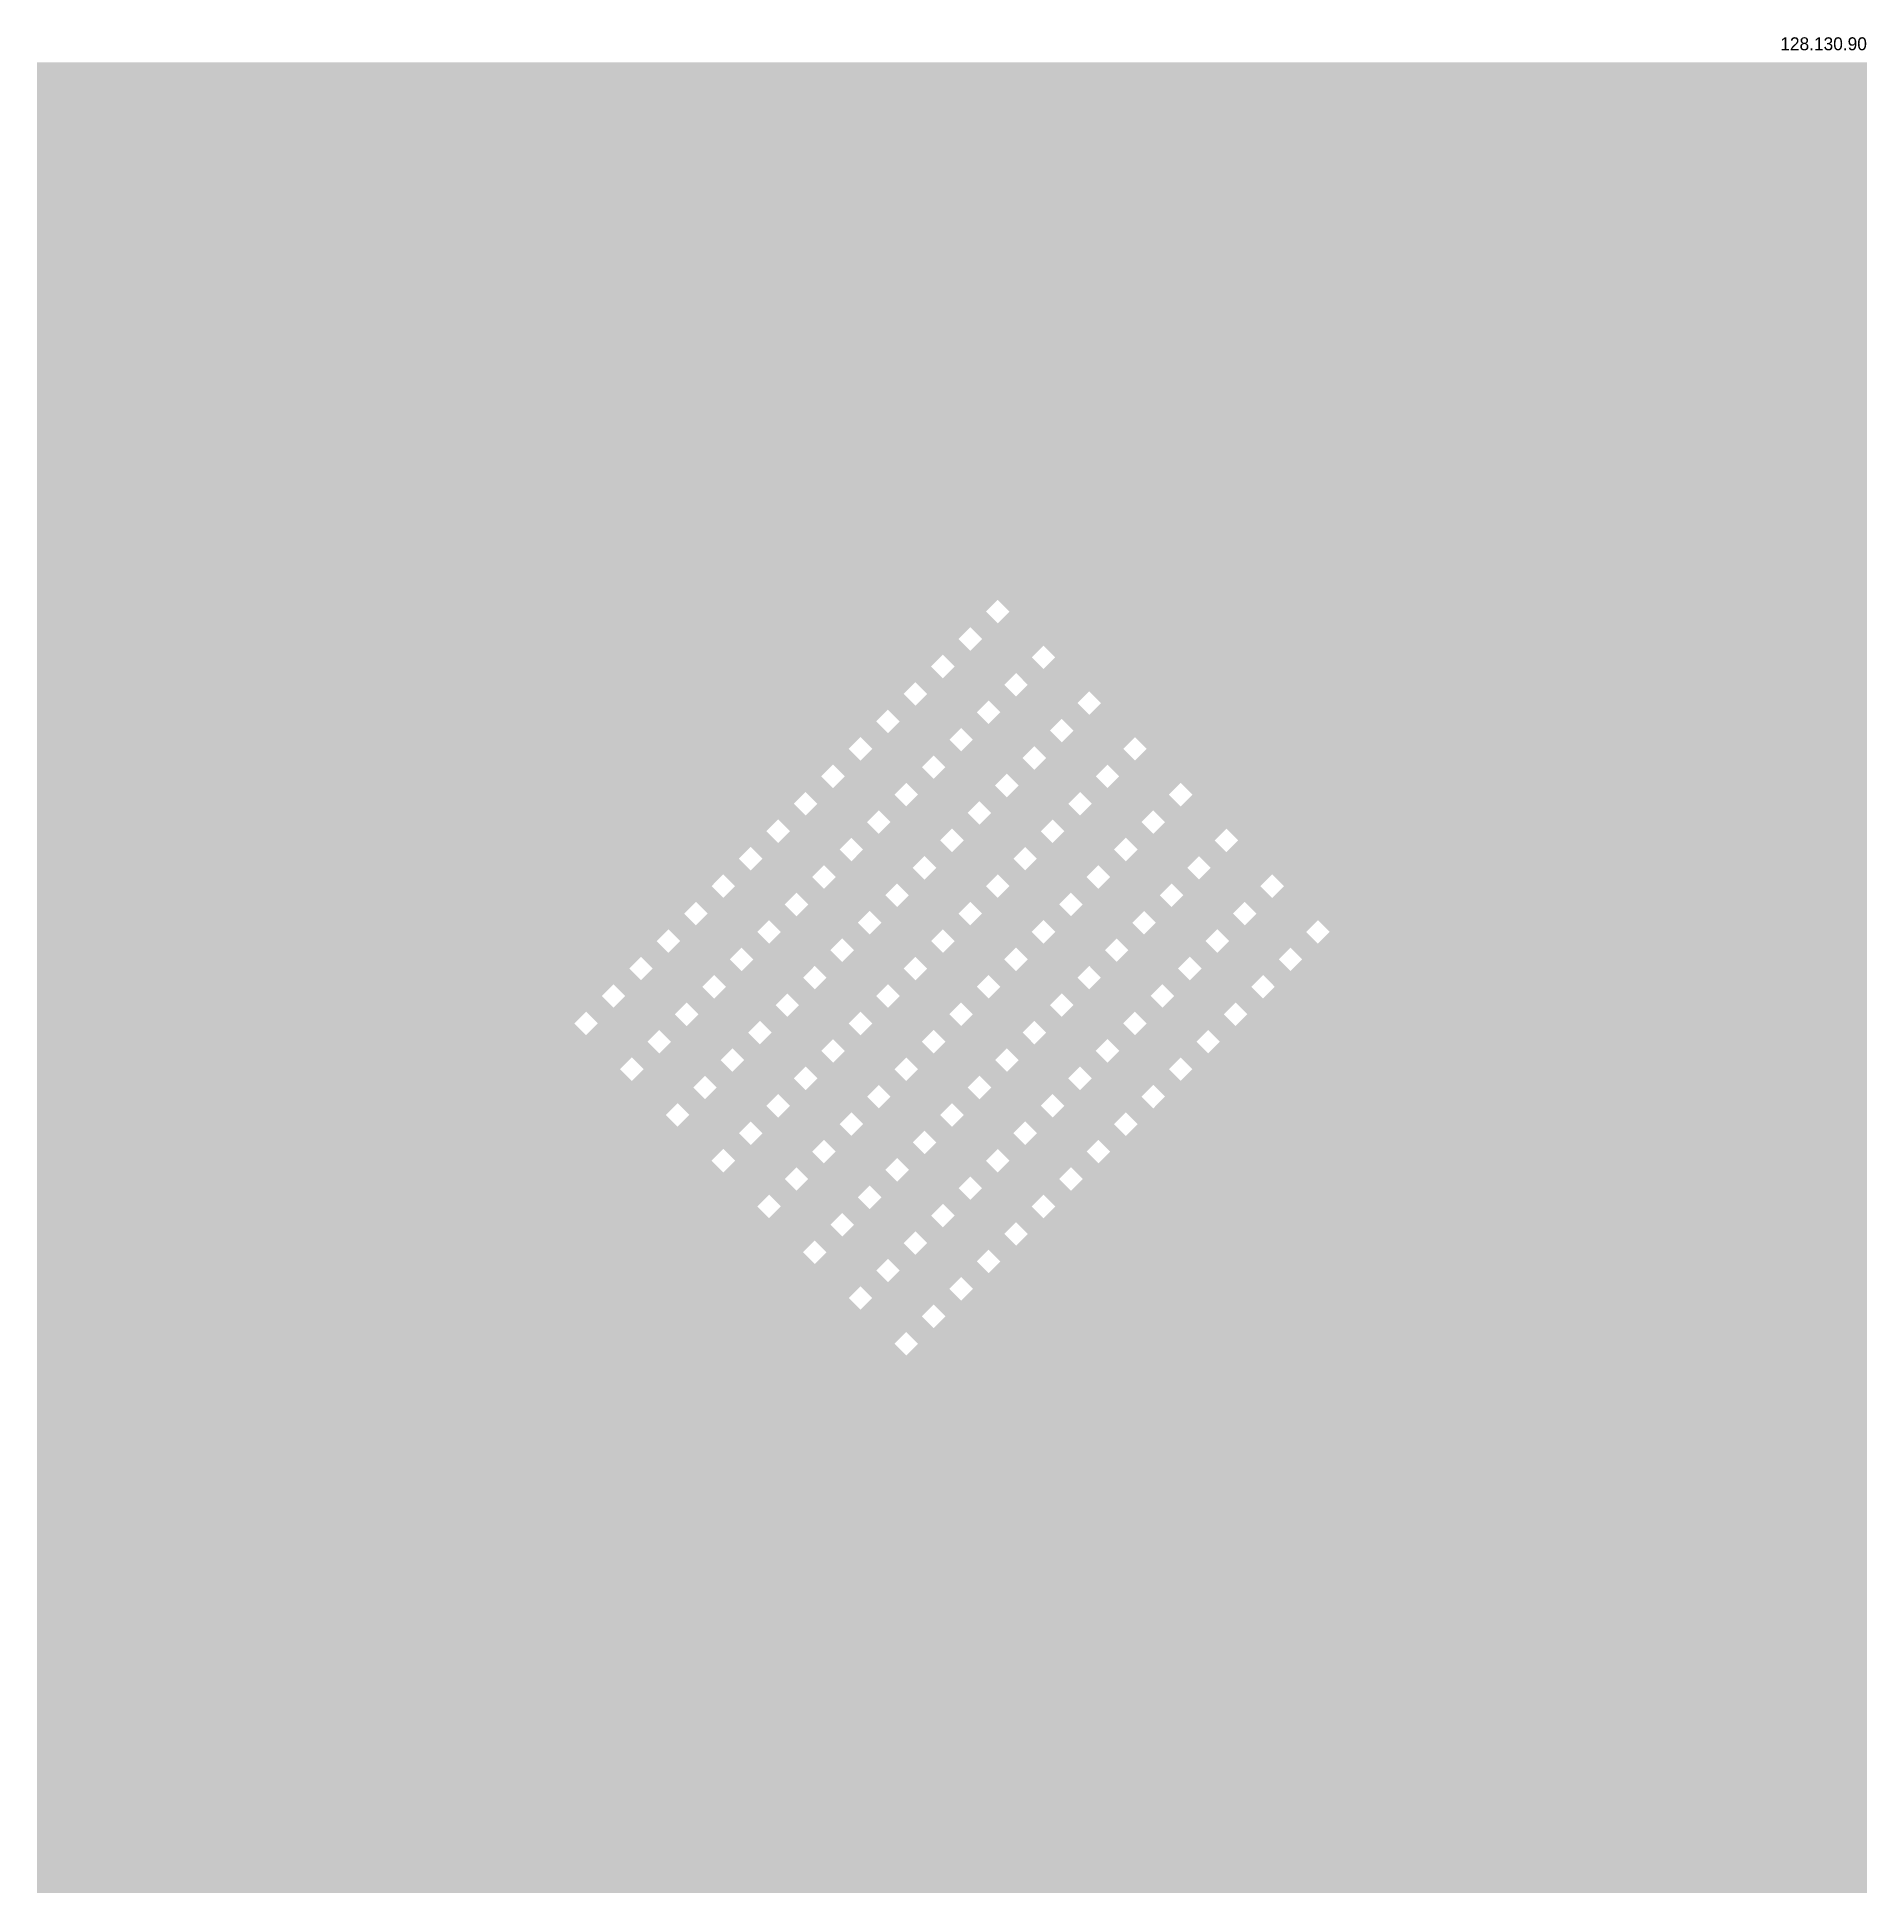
# Model space of a CAD drawing. Header units: inches. Extents: x -55000 to 163233, y -55008 to 54992.
# Drawn here: x 109767 to 119667, y -12901 to -2864 of the extents above; entities that cross this region are included whole.
import ezdxf

# ---------------------------------------------------------------- set-up
doc = ezdxf.new("R2010")
doc.units = ezdxf.units.IN
doc.header["$MEASUREMENT"] = 0
doc.linetypes.add('ACAD_ISO07W100', pattern=[3, 0, -3])
doc.layers.get('0').update_dxf_attribs({"color": 20, "linetype": 'ACAD_ISO07W100'})
doc.styles.get("Standard").update_dxf_attribs({"font": 'arial.ttf'})

msp = doc.modelspace()

# ---------------------------------------------------------------- texts
at = {"insert": (119666.89502, -2865.26838), "char_height": 70, "attachment_point": 3}
msp.add_mtext_dynamic_manual_height_columns('{\\fCastellar|b0|i0|c0|p18;128.130.90}', width=243.9962625, gutter_width=1, heights=[0], dxfattribs=at)

# ---------------------------------------------------------------- hatches: boundary and pattern name
at = {"transparency": 33554483}
h = msp.add_hatch(color=256, dxfattribs=at)
h.dxf.hatch_style = 1
h.paths.add_polyline_path([(112885.48791, -8113.80785), (112821.8483, -8050.16824), (112885.48791, -7986.52863), (112949.12752, -8050.16824)], flags=16)
h.paths.add_polyline_path([(113033.98034, -7965.31543), (112970.34073, -7901.67582), (113033.98034, -7838.03621), (113097.61995, -7901.67582)], flags=16)
h.paths.add_polyline_path([(112984.48286, -8509.78765), (112920.84325, -8446.14804), (112984.48286, -8382.50843), (113048.12247, -8446.14804)], flags=16)
h.paths.add_polyline_path([(113132.97529, -8361.29523), (113069.33568, -8297.65562), (113132.97529, -8234.01601), (113196.6149, -8297.65562)], flags=16)
h.paths.add_polyline_path([(113281.46771, -8212.8028), (113217.8281, -8149.16319), (113281.46771, -8085.52358), (113345.10732, -8149.16319)], flags=16)
h.paths.add_polyline_path([(113429.96014, -8064.31038), (113366.32052, -8000.67077), (113429.96014, -7937.03116), (113493.59975, -8000.67077)], flags=16)
h.paths.add_polyline_path([(113231.97024, -8757.27502), (113168.33063, -8693.63541), (113231.97024, -8629.9958), (113295.60985, -8693.63541)], flags=16)
h.paths.add_polyline_path([(113380.46266, -8608.7826), (113316.82305, -8545.14299), (113380.46266, -8481.50338), (113444.10227, -8545.14299)], flags=16)
h.paths.add_polyline_path([(113528.95508, -8460.29018), (113465.31547, -8396.65057), (113528.95508, -8333.01095), (113592.59469, -8396.65057)], flags=16)
h.paths.add_polyline_path([(113825.93993, -8163.30533), (113762.30032, -8099.66572), (113825.93993, -8036.02611), (113889.57954, -8099.66572)], flags=16)
h.paths.add_polyline_path([(113479.45761, -9004.7624), (113415.818, -8941.12279), (113479.45761, -8877.48318), (113543.09722, -8941.12279)], flags=16)
h.paths.add_polyline_path([(113627.95003, -8856.26997), (113564.31042, -8792.63036), (113627.95003, -8728.99075), (113691.58964, -8792.63036)], flags=16)
h.paths.add_polyline_path([(113776.44246, -8707.77755), (113712.80285, -8644.13794), (113776.44246, -8580.49833), (113840.08207, -8644.13794)], flags=16)
h.paths.add_polyline_path([(113924.93488, -8559.28512), (113861.29527, -8495.64551), (113924.93488, -8432.0059), (113988.57449, -8495.64551)], flags=16)
h.paths.add_polyline_path([(114073.42731, -8410.7927), (114009.7877, -8347.15309), (114073.42731, -8283.51348), (114137.06692, -8347.15309)], flags=16)
h.paths.add_polyline_path([(114221.91973, -8262.30028), (114158.28012, -8198.66067), (114221.91973, -8135.02106), (114285.55934, -8198.66067)], flags=16)
h.paths.add_polyline_path([(113726.94498, -9252.24977), (113663.30537, -9188.61016), (113726.94498, -9124.97055), (113790.58459, -9188.61016)], flags=16)
h.paths.add_polyline_path([(113875.43741, -9103.75735), (113811.7978, -9040.11774), (113875.43741, -8976.47813), (113939.07702, -9040.11774)], flags=16)
h.paths.add_polyline_path([(114023.92983, -8955.26492), (113960.29022, -8891.62531), (114023.92983, -8827.9857), (114087.56944, -8891.62531)], flags=16)
h.paths.add_polyline_path([(114172.42226, -8806.7725), (114108.78265, -8743.13289), (114172.42226, -8679.49328), (114236.06187, -8743.13289)], flags=16)
h.paths.add_polyline_path([(114320.91468, -8658.28007), (114257.27507, -8594.64046), (114320.91468, -8531.00085), (114384.55429, -8594.64046)], flags=16)
h.paths.add_polyline_path([(114469.4071, -8509.78765), (114405.76749, -8446.14804), (114469.4071, -8382.50843), (114533.04671, -8446.14804)], flags=16)
h.paths.add_polyline_path([(114271.4172, -9202.7523), (114207.77759, -9139.11269), (114271.4172, -9075.47308), (114335.05682, -9139.11269)], flags=16)
h.paths.add_polyline_path([(114419.90963, -9054.25987), (114356.27002, -8990.62026), (114419.90963, -8926.98065), (114483.54924, -8990.62026)], flags=16)
h.paths.add_polyline_path([(114568.40205, -8905.76745), (114504.76244, -8842.12784), (114568.40205, -8778.48823), (114632.04166, -8842.12784)], flags=16)
h.paths.add_polyline_path([(114122.92478, -9351.24472), (114059.28517, -9287.60511), (114122.92478, -9223.9655), (114186.56439, -9287.60511)], flags=16)
h.paths.add_polyline_path([(113677.44751, -8311.79775), (113613.8079, -8248.15814), (113677.44751, -8184.51853), (113741.08712, -8248.15814)], flags=16)
h.paths.add_polyline_path([(113578.45256, -7915.81795), (113514.81295, -7852.17834), (113578.45256, -7788.53873), (113642.09217, -7852.17834)], flags=16)
h.paths.add_polyline_path([(113182.47276, -7816.823), (113118.83315, -7753.18339), (113182.47276, -7689.54378), (113246.11237, -7753.18339)], flags=16)
h.paths.add_polyline_path([(113330.96519, -7668.33058), (113267.32558, -7604.69097), (113330.96519, -7541.05136), (113394.6048, -7604.69097)], flags=16)
h.paths.add_polyline_path([(113726.94498, -7767.32553), (113663.30537, -7703.68592), (113726.94498, -7640.04631), (113790.58459, -7703.68592)], flags=16)
h.paths.add_polyline_path([(113974.43236, -8014.8129), (113910.79275, -7951.17329), (113974.43236, -7887.53368), (114038.07197, -7951.17329)], flags=16)
h.paths.add_polyline_path([(112736.99549, -8262.30028), (112673.35588, -8198.66067), (112736.99549, -8135.02106), (112800.6351, -8198.66067)], flags=16)
h.paths.add_polyline_path([(113974.43236, -9499.73714), (113910.79275, -9436.09753), (113974.43236, -9372.45792), (114038.07197, -9436.09753)], flags=16)
h.paths.add_polyline_path([(114716.89448, -8757.27502), (114653.25487, -8693.63541), (114716.89448, -8629.9958), (114780.53409, -8693.63541)], flags=16)
h.paths.add_polyline_path([(113479.45761, -7519.83816), (113415.818, -7456.19855), (113479.45761, -7392.55894), (113543.09722, -7456.19855)], flags=16)
h.paths.add_polyline_path([(114221.91973, -9747.22452), (114158.28012, -9683.58491), (114221.91973, -9619.9453), (114285.55934, -9683.58491)], flags=16)
h.paths.add_polyline_path([(114370.41215, -9598.73209), (114306.77254, -9535.09248), (114370.41215, -9471.45287), (114434.05176, -9535.09248)], flags=16)
h.paths.add_polyline_path([(114518.90458, -9450.23967), (114455.26497, -9386.60006), (114518.90458, -9322.96045), (114582.54419, -9386.60006)], flags=16)
h.paths.add_polyline_path([(114667.397, -9301.74725), (114603.75739, -9238.10763), (114667.397, -9174.46802), (114731.03661, -9238.10763)], flags=16)
h.paths.add_polyline_path([(114815.88943, -9153.25482), (114752.24982, -9089.61521), (114815.88943, -9025.9756), (114879.52904, -9089.61521)], flags=16)
h.paths.add_polyline_path([(114964.38185, -9004.7624), (114900.74224, -8941.12279), (114964.38185, -8877.48318), (115028.02146, -8941.12279)], flags=16)
h.paths.add_polyline_path([(114469.4071, -9994.71189), (114405.76749, -9931.07228), (114469.4071, -9867.43267), (114533.04671, -9931.07228)], flags=16)
h.paths.add_polyline_path([(114617.89953, -9846.21947), (114554.25992, -9782.57986), (114617.89953, -9718.94025), (114681.53914, -9782.57986)], flags=16)
h.paths.add_polyline_path([(114766.39195, -9697.72704), (114702.75234, -9634.08743), (114766.39195, -9570.44782), (114830.03156, -9634.08743)], flags=16)
h.paths.add_polyline_path([(114914.88438, -9549.23462), (114851.24477, -9485.59501), (114914.88438, -9421.9554), (114978.52399, -9485.59501)], flags=16)
h.paths.add_polyline_path([(115063.3768, -9400.74219), (114999.73719, -9337.10258), (115063.3768, -9273.46297), (115127.01641, -9337.10258)], flags=16)
h.paths.add_polyline_path([(115211.86922, -9252.24977), (115148.22961, -9188.61016), (115211.86922, -9124.97055), (115275.50883, -9188.61016)], flags=16)
h.paths.add_polyline_path([(113627.95003, -7371.34573), (113564.31042, -7307.70612), (113627.95003, -7244.06651), (113691.58964, -7307.70612)], flags=16)
h.paths.add_polyline_path([(113776.44246, -7222.85331), (113712.80285, -7159.2137), (113776.44246, -7095.57409), (113840.08207, -7159.2137)], flags=16)
h.paths.add_polyline_path([(113924.93488, -7074.36088), (113861.29527, -7010.72127), (113924.93488, -6947.08166), (113988.57449, -7010.72127)], flags=16)
h.paths.add_polyline_path([(114073.42731, -6925.86846), (114009.7877, -6862.22885), (114073.42731, -6798.58924), (114137.06692, -6862.22885)], flags=16)
h.paths.add_polyline_path([(114221.91973, -6777.37604), (114158.28012, -6713.73643), (114221.91973, -6650.09682), (114285.55934, -6713.73643)], flags=16)
h.paths.add_polyline_path([(114370.41215, -6628.88361), (114306.77254, -6565.244), (114370.41215, -6501.60439), (114434.05176, -6565.244)], flags=16)
h.paths.add_polyline_path([(114518.90458, -6480.39119), (114455.26497, -6416.75158), (114518.90458, -6353.11197), (114582.54419, -6416.75158)], flags=16)
h.paths.add_polyline_path([(114667.397, -6331.89876), (114603.75739, -6268.25915), (114667.397, -6204.61954), (114731.03661, -6268.25915)], flags=16)
h.paths.add_polyline_path([(114815.88943, -6183.40634), (114752.24982, -6119.76673), (114815.88943, -6056.12712), (114879.52904, -6119.76673)], flags=16)
h.paths.add_polyline_path([(113875.43741, -7618.83311), (113811.7978, -7555.1935), (113875.43741, -7491.55389), (113939.07702, -7555.1935)], flags=16)
h.paths.add_polyline_path([(114023.92983, -7470.34068), (113960.29022, -7406.70107), (114023.92983, -7343.06146), (114087.56944, -7406.70107)], flags=16)
h.paths.add_polyline_path([(114172.42226, -7321.84826), (114108.78265, -7258.20865), (114172.42226, -7194.56904), (114236.06187, -7258.20865)], flags=16)
h.paths.add_polyline_path([(114320.91468, -7173.35583), (114257.27507, -7109.71622), (114320.91468, -7046.07661), (114384.55429, -7109.71622)], flags=16)
h.paths.add_polyline_path([(114469.4071, -7024.86341), (114405.76749, -6961.2238), (114469.4071, -6897.58419), (114533.04671, -6961.2238)], flags=16)
h.paths.add_polyline_path([(114617.89953, -6876.37099), (114554.25992, -6812.73138), (114617.89953, -6749.09177), (114681.53914, -6812.73138)], flags=16)
h.paths.add_polyline_path([(114766.39195, -6727.87856), (114702.75234, -6664.23895), (114766.39195, -6600.59934), (114830.03156, -6664.23895)], flags=16)
h.paths.add_polyline_path([(114914.88438, -6579.38614), (114851.24477, -6515.74653), (114914.88438, -6452.10692), (114978.52399, -6515.74653)], flags=16)
h.paths.add_polyline_path([(115063.3768, -6430.89371), (114999.73719, -6367.2541), (115063.3768, -6303.61449), (115127.01641, -6367.2541)], flags=16)
h.paths.add_polyline_path([(114122.92478, -7866.32048), (114059.28517, -7802.68087), (114122.92478, -7739.04126), (114186.56439, -7802.68087)], flags=16)
h.paths.add_polyline_path([(114271.4172, -7717.82806), (114207.77759, -7654.18844), (114271.4172, -7590.54883), (114335.05682, -7654.18844)], flags=16)
h.paths.add_polyline_path([(114419.90963, -7569.33563), (114356.27002, -7505.69602), (114419.90963, -7442.05641), (114483.54924, -7505.69602)], flags=16)
h.paths.add_polyline_path([(114568.40205, -7420.84321), (114504.76244, -7357.2036), (114568.40205, -7293.56399), (114632.04166, -7357.2036)], flags=16)
h.paths.add_polyline_path([(114716.89448, -7272.35078), (114653.25487, -7208.71117), (114716.89448, -7145.07156), (114780.53409, -7208.71117)], flags=16)
h.paths.add_polyline_path([(114865.3869, -7123.85836), (114801.74729, -7060.21875), (114865.3869, -6996.57914), (114929.02651, -7060.21875)], flags=16)
h.paths.add_polyline_path([(115013.87932, -6975.36593), (114950.23971, -6911.72632), (115013.87932, -6848.08671), (115077.51894, -6911.72632)], flags=16)
h.paths.add_polyline_path([(115162.37175, -6826.87351), (115098.73214, -6763.2339), (115162.37175, -6699.59429), (115226.01136, -6763.2339)], flags=16)
h.paths.add_polyline_path([(115310.86417, -6678.38109), (115247.22456, -6614.74148), (115310.86417, -6551.10187), (115374.50378, -6614.74148)], flags=16)
h.paths.add_polyline_path([(115459.3566, -6529.88866), (115395.71699, -6466.24905), (115459.3566, -6402.60944), (115522.99621, -6466.24905)], flags=16)
h.paths.add_polyline_path([(114370.41215, -8113.80785), (114306.77254, -8050.16824), (114370.41215, -7986.52863), (114434.05176, -8050.16824)], flags=16)
h.paths.add_polyline_path([(114518.90458, -7965.31543), (114455.26497, -7901.67582), (114518.90458, -7838.03621), (114582.54419, -7901.67582)], flags=16)
h.paths.add_polyline_path([(114667.397, -7816.823), (114603.75739, -7753.18339), (114667.397, -7689.54378), (114731.03661, -7753.18339)], flags=16)
h.paths.add_polyline_path([(114815.88943, -7668.33058), (114752.24982, -7604.69097), (114815.88943, -7541.05136), (114879.52904, -7604.69097)], flags=16)
h.paths.add_polyline_path([(114964.38185, -7519.83816), (114900.74224, -7456.19855), (114964.38185, -7392.55894), (115028.02146, -7456.19855)], flags=16)
h.paths.add_polyline_path([(115112.87427, -7371.34573), (115049.23466, -7307.70612), (115112.87427, -7244.06651), (115176.51388, -7307.70612)], flags=16)
h.paths.add_polyline_path([(115261.3667, -7222.85331), (115197.72709, -7159.2137), (115261.3667, -7095.57409), (115325.00631, -7159.2137)], flags=16)
h.paths.add_polyline_path([(115409.85912, -7074.36088), (115346.21951, -7010.72127), (115409.85912, -6947.08166), (115473.49873, -7010.72127)], flags=16)
h.paths.add_polyline_path([(115558.35155, -6925.86846), (115494.71194, -6862.22885), (115558.35155, -6798.58924), (115621.99116, -6862.22885)], flags=16)
h.paths.add_polyline_path([(115706.84397, -6777.37604), (115643.20436, -6713.73643), (115706.84397, -6650.09682), (115770.48358, -6713.73643)], flags=16)
h.paths.add_polyline_path([(114617.89953, -8361.29523), (114554.25992, -8297.65562), (114617.89953, -8234.01601), (114681.53914, -8297.65562)], flags=16)
h.paths.add_polyline_path([(114766.39195, -8212.8028), (114702.75234, -8149.16319), (114766.39195, -8085.52358), (114830.03156, -8149.16319)], flags=16)
h.paths.add_polyline_path([(114914.88438, -8064.31038), (114851.24477, -8000.67077), (114914.88438, -7937.03116), (114978.52399, -8000.67077)], flags=16)
h.paths.add_polyline_path([(115063.3768, -7915.81795), (114999.73719, -7852.17834), (115063.3768, -7788.53873), (115127.01641, -7852.17834)], flags=16)
h.paths.add_polyline_path([(115211.86922, -7767.32553), (115148.22961, -7703.68592), (115211.86922, -7640.04631), (115275.50883, -7703.68592)], flags=16)
h.paths.add_polyline_path([(115360.36165, -7618.83311), (115296.72204, -7555.1935), (115360.36165, -7491.55389), (115424.00126, -7555.1935)], flags=16)
h.paths.add_polyline_path([(115508.85407, -7470.34068), (115445.21446, -7406.70107), (115508.85407, -7343.06146), (115572.49368, -7406.70107)], flags=16)
h.paths.add_polyline_path([(115657.3465, -7321.84826), (115593.70689, -7258.20865), (115657.3465, -7194.56904), (115720.98611, -7258.20865)], flags=16)
h.paths.add_polyline_path([(115805.83892, -7173.35583), (115742.19931, -7109.71622), (115805.83892, -7046.07661), (115869.47853, -7109.71622)], flags=16)
h.paths.add_polyline_path([(115954.33134, -7024.86341), (115890.69173, -6961.2238), (115954.33134, -6897.58419), (116017.97095, -6961.2238)], flags=16)
h.paths.add_polyline_path([(114865.3869, -8608.7826), (114801.74729, -8545.14299), (114865.3869, -8481.50338), (114929.02651, -8545.14299)], flags=16)
h.paths.add_polyline_path([(115013.87932, -8460.29018), (114950.23971, -8396.65057), (115013.87932, -8333.01095), (115077.51894, -8396.65057)], flags=16)
h.paths.add_polyline_path([(115162.37175, -8311.79775), (115098.73214, -8248.15814), (115162.37175, -8184.51853), (115226.01136, -8248.15814)], flags=16)
h.paths.add_polyline_path([(115310.86417, -8163.30533), (115247.22456, -8099.66572), (115310.86417, -8036.02611), (115374.50378, -8099.66572)], flags=16)
h.paths.add_polyline_path([(115459.3566, -8014.8129), (115395.71699, -7951.17329), (115459.3566, -7887.53368), (115522.99621, -7951.17329)], flags=16)
h.paths.add_polyline_path([(115607.84902, -7866.32048), (115544.20941, -7802.68087), (115607.84902, -7739.04126), (115671.48863, -7802.68087)], flags=16)
h.paths.add_polyline_path([(115756.34145, -7717.82806), (115692.70183, -7654.18844), (115756.34145, -7590.54883), (115819.98106, -7654.18844)], flags=16)
h.paths.add_polyline_path([(115904.83387, -7569.33563), (115841.19426, -7505.69602), (115904.83387, -7442.05641), (115968.47348, -7505.69602)], flags=16)
h.paths.add_polyline_path([(116053.32629, -7420.84321), (115989.68668, -7357.2036), (116053.32629, -7293.56399), (116116.9659, -7357.2036)], flags=16)
h.paths.add_polyline_path([(116201.81872, -7272.35078), (116138.17911, -7208.71117), (116201.81872, -7145.07156), (116265.45833, -7208.71117)], flags=16)
h.paths.add_polyline_path([(115112.87427, -8856.26997), (115049.23466, -8792.63036), (115112.87427, -8728.99075), (115176.51388, -8792.63036)], flags=16)
h.paths.add_polyline_path([(115261.3667, -8707.77755), (115197.72709, -8644.13794), (115261.3667, -8580.49833), (115325.00631, -8644.13794)], flags=16)
h.paths.add_polyline_path([(115409.85912, -8559.28512), (115346.21951, -8495.64551), (115409.85912, -8432.0059), (115473.49873, -8495.64551)], flags=16)
h.paths.add_polyline_path([(115558.35155, -8410.7927), (115494.71194, -8347.15309), (115558.35155, -8283.51348), (115621.99116, -8347.15309)], flags=16)
h.paths.add_polyline_path([(115706.84397, -8262.30028), (115643.20436, -8198.66067), (115706.84397, -8135.02106), (115770.48358, -8198.66067)], flags=16)
h.paths.add_polyline_path([(115855.33639, -8113.80785), (115791.69678, -8050.16824), (115855.33639, -7986.52863), (115918.976, -8050.16824)], flags=16)
h.paths.add_polyline_path([(116003.82882, -7965.31543), (115940.18921, -7901.67582), (116003.82882, -7838.03621), (116067.46843, -7901.67582)], flags=16)
h.paths.add_polyline_path([(116152.32124, -7816.823), (116088.68163, -7753.18339), (116152.32124, -7689.54378), (116215.96085, -7753.18339)], flags=16)
h.paths.add_polyline_path([(116300.81367, -7668.33058), (116237.17406, -7604.69097), (116300.81367, -7541.05136), (116364.45328, -7604.69097)], flags=16)
h.paths.add_polyline_path([(116449.30609, -7519.83816), (116385.66648, -7456.19855), (116449.30609, -7392.55894), (116512.9457, -7456.19855)], flags=16)
h.paths.add_polyline_path([(115360.36165, -9103.75735), (115296.72204, -9040.11774), (115360.36165, -8976.47813), (115424.00126, -9040.11774)], flags=16)
h.paths.add_polyline_path([(115508.85407, -8955.26492), (115445.21446, -8891.62531), (115508.85407, -8827.9857), (115572.49368, -8891.62531)], flags=16)
h.paths.add_polyline_path([(115657.3465, -8806.7725), (115593.70689, -8743.13289), (115657.3465, -8679.49328), (115720.98611, -8743.13289)], flags=16)
h.paths.add_polyline_path([(115805.83892, -8658.28007), (115742.19931, -8594.64046), (115805.83892, -8531.00085), (115869.47853, -8594.64046)], flags=16)
h.paths.add_polyline_path([(115954.33134, -8509.78765), (115890.69173, -8446.14804), (115954.33134, -8382.50843), (116017.97095, -8446.14804)], flags=16)
h.paths.add_polyline_path([(116102.82377, -8361.29523), (116039.18416, -8297.65562), (116102.82377, -8234.01601), (116166.46338, -8297.65562)], flags=16)
h.paths.add_polyline_path([(116251.31619, -8212.8028), (116187.67658, -8149.16319), (116251.31619, -8085.52358), (116314.9558, -8149.16319)], flags=16)
h.paths.add_polyline_path([(116399.80862, -8064.31038), (116336.16901, -8000.67077), (116399.80862, -7937.03116), (116463.44823, -8000.67077)], flags=16)
h.paths.add_polyline_path([(116548.30104, -7915.81795), (116484.66143, -7852.17834), (116548.30104, -7788.53873), (116611.94065, -7852.17834)], flags=16)
h.paths.add_polyline_path([(116696.79346, -7767.32553), (116633.15385, -7703.68592), (116696.79346, -7640.04631), (116760.43307, -7703.68592)], flags=16)
h.paths.add_polyline_path([(114964.38185, -6034.91392), (114900.74224, -5971.27431), (114964.38185, -5907.6347), (115028.02146, -5971.27431)], flags=16)
h.paths.add_polyline_path([(115211.86922, -6282.40129), (115148.22961, -6218.76168), (115211.86922, -6155.12207), (115275.50883, -6218.76168)], flags=16)
h.paths.add_polyline_path([(109766.89502, -12901.17336), (109766.89502, -3001.17336), (119666.89502, -3001.17336), (119666.89502, -12901.17336)])

msp.set_redraw_order([(e.dxf.handle, doc.entitydb.next_handle()) for e in msp.query("TEXT MTEXT ATTDEF DIMENSION ARC_DIMENSION")])  # texts and dimensions are drawn at this point

doc.saveas('drawing.dxf')
